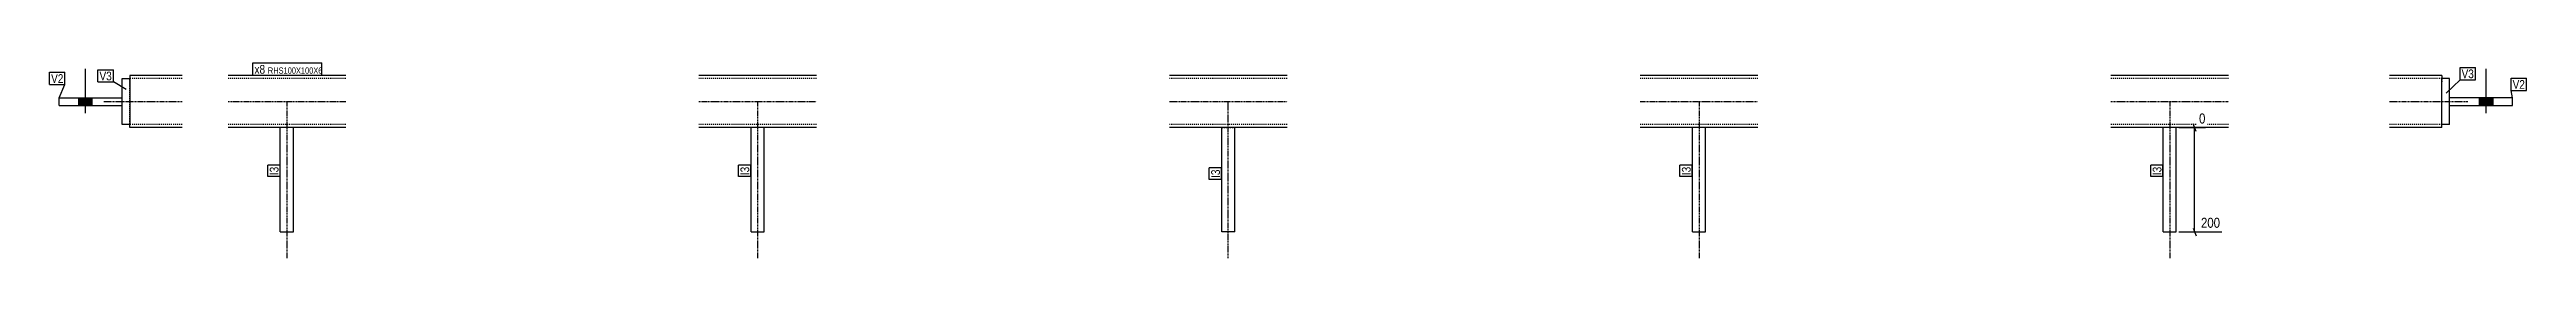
# Model space of a CAD drawing. Header units: millimetres. Extents: x 8 to 16338, y 12 to 475.
# Drawn here: x 11602 to 16338, y 12 to 386 of the extents above; entities that cross this region are included whole.
import ezdxf

# ---------------------------------------------------------------- set-up
doc = ezdxf.new("R2010")
doc.units = ezdxf.units.MM
doc.linetypes.add('DXK_LINE_DOT2', pattern=[3.9198, 1.9599, -1.9599])
doc.linetypes.add('DXK_LINE_DOT3', pattern=[5.9187, 2.979, -0.9799, 0.9799, -0.9799])
for name, color, linetype in [('MÅLSÆTNING', 7, 'Continuous'), ('STÅL', 7, 'Continuous'), ('TEKST', 7, 'Continuous')]:
    doc.layers.add(name, color=color, linetype=linetype)
doc.styles.add('Arial Narrow', font='ARIALN.TTF', dxfattribs={"height": 0.2})

msp = doc.modelspace()

# ---------------------------------------------------------------- hatches: boundary and pattern name
at = {"layer": 'STÅL', "linetype": 'Continuous'}
for points in [[(11657.6, 304.5), (11683.6, 304.5), (11683.6, 319.5), (11657.6, 319.5)], [(11657.6, 304.5), (11683.6, 304.5), (11683.6, 319.5), (11657.6, 319.5)], [(16273.6, 319.5), (16247.6, 319.5), (16247.6, 304.5), (16273.6, 304.5)], [(16273.6, 319.5), (16247.6, 319.5), (16247.6, 304.5), (16273.6, 304.5)]]:
    msp.add_hatch(color=96, dxfattribs=at).paths.add_polyline_path(points)

# ---------------------------------------------------------------- linework, layer by layer
at = {"layer": 'MÅLSÆTNING', "color": 7, "linetype": 'Continuous'}
for p, q in [((15673.1, 262), (15723.7, 262)), ((15706, 254.5), (15700, 269.5)), ((15703, 62), (15703, 262)), ((15673.1, 62), (15755.4, 62)), ((15700, 69.5), (15706, 54.5))]:
    msp.add_line(p, q, dxfattribs=at)
at = {"layer": 'STÅL', "color": 96, "linetype": 'Continuous'}
for p, q in [((11670.6, 289.5), (11670.6, 374.5)), ((11670.6, 289.5), (11670.6, 374.5)), ((16260.6, 289.5), (16260.6, 374.5)), ((16260.6, 289.5), (16260.6, 374.5)), ((11657.6, 304.5), (11657.6, 319.5)), ((11657.6, 304.5), (11657.6, 319.5)), ((11683.6, 304.5), (11683.6, 319.5)), ((11683.6, 304.5), (11683.6, 319.5)), ((16247.6, 304.5), (16247.6, 319.5)), ((16247.6, 304.5), (16247.6, 319.5)), ((16273.6, 304.5), (16273.6, 319.5)), ((16273.6, 304.5), (16273.6, 319.5))]:
    msp.add_line(p, q, dxfattribs=at)
at = {"layer": 'STÅL', "color": 2, "linetype": 'Continuous'}
for p, q in [((11740.6, 268), (11740.6, 356)), ((11740.6, 356), (11755.6, 356)), ((11755.6, 362), (11755.6, 356)), ((11855.6, 362), (11755.6, 362)), ((11755.6, 356), (11755.6, 268)), ((12168.1, 362), (11943.1, 362)), ((13068.1, 362), (12843.1, 362)), ((13968.1, 362), (13743.1, 362)), ((14868.1, 362), (14643.1, 362)), ((15768.1, 362), (15543.1, 362)), ((16175.6, 362), (16075.6, 362)), ((16175.6, 362), (16175.6, 361.1)), ((16175.6, 361.1), (16175.6, 356)), ((16190.6, 356), (16175.6, 356)), ((16175.6, 268), (16175.6, 356)), ((16190.6, 268), (16190.6, 356)), ((11620.6, 304.5), (11620.6, 319.5)), ((11620.6, 319.5), (11740.6, 319.5)), ((11620.6, 304.5), (11740.6, 304.5)), ((11740.6, 304.5), (11740.6, 319.5)), ((16310.6, 319.5), (16190.6, 319.5)), ((16190.6, 304.5), (16190.6, 319.5)), ((16190.6, 304.5), (16310.6, 304.5)), ((16310.6, 304.5), (16310.6, 319.5)), ((11755.6, 268), (11740.6, 268)), ((11755.6, 262.9), (11755.6, 268)), ((11755.6, 262), (11755.6, 262.9)), ((11855.6, 262), (11755.6, 262)), ((12168.1, 262), (11943.1, 262)), ((12043.1, 62), (12043.1, 262)), ((12068.1, 62), (12068.1, 262)), ((13068.1, 262), (12843.1, 262)), ((12943.1, 62), (12943.1, 262)), ((12968.1, 62), (12968.1, 262)), ((13968.1, 262), (13743.1, 262)), ((13843.1, 62), (13843.1, 262)), ((13868.1, 62), (13868.1, 262)), ((14868.1, 262), (14643.1, 262)), ((14743.1, 62), (14743.1, 262)), ((14768.1, 62), (14768.1, 262)), ((15768.1, 262), (15543.1, 262)), ((15643.1, 62), (15643.1, 262)), ((15668.1, 62), (15668.1, 262)), ((16175.6, 262), (16075.6, 262)), ((16190.6, 268), (16175.6, 268)), ((16175.6, 262), (16175.6, 268)), ((12043.1, 62), (12068.1, 62)), ((12943.1, 62), (12968.1, 62)), ((13868.1, 62), (13843.1, 62)), ((14743.1, 62), (14768.1, 62)), ((15643.1, 62), (15668.1, 62))]:
    msp.add_line(p, q, dxfattribs=at)
at = {"layer": 'STÅL', "color": 7, "linetype": 'DXK_LINE_DOT2'}
for p, q in [((11755.6, 362), (11755.6, 361.1)), ((11755.6, 361.1), (11755.6, 358.5)), ((11855.6, 356), (11755.6, 356)), ((11755.6, 274), (11755.6, 356)), ((12168.1, 356), (11943.1, 356)), ((13068.1, 356), (12843.1, 356)), ((13968.1, 356), (13743.1, 356)), ((14868.1, 356), (14643.1, 356)), ((15768.1, 356), (15543.1, 356)), ((16175.6, 356), (16075.6, 356)), ((16175.6, 362), (16175.6, 362)), ((16175.6, 356), (16175.6, 350)), ((16175.6, 268), (16175.6, 350)), ((11755.6, 265.5), (11755.6, 274)), ((11855.6, 268), (11755.6, 268)), ((11755.6, 262), (11755.6, 262)), ((12168.1, 268), (11943.1, 268)), ((12068.1, 262), (12043.1, 262)), ((13068.1, 268), (12843.1, 268)), ((12968.1, 262), (12943.1, 262)), ((13968.1, 268), (13743.1, 268)), ((13843.1, 262), (13868.1, 262)), ((14868.1, 268), (14643.1, 268)), ((14768.1, 262), (14743.1, 262)), ((15768.1, 268), (15543.1, 268)), ((15668.1, 262), (15643.1, 262)), ((16175.6, 268), (16075.6, 268)), ((13866.5, 62), (13866.4, 62))]:
    msp.add_line(p, q, dxfattribs=at)
at = {"layer": 'STÅL', "color": 7, "linetype": 'DXK_LINE_DOT3'}
for p, q in [((11705.6, 312), (11855.6, 312)), ((11943.1, 312), (12168.1, 312)), ((12055.6, 312), (12055.6, 12)), ((12843.1, 312), (13068.1, 312)), ((12955.6, 312), (12955.6, 12)), ((13743.1, 312), (13968.1, 312)), ((13855.6, 12), (13855.6, 312)), ((14643.1, 312), (14868.1, 312)), ((14755.6, 312), (14755.6, 12)), ((15543.1, 312), (15768.1, 312)), ((15655.6, 312), (15655.6, 12)), ((16075.6, 312), (16225.6, 312))]:
    msp.add_line(p, q, dxfattribs=at)

# ---------------------------------------------------------------- wipeouts: each hides what was drawn before it
at = {"color": 0}
msp.add_wipeout([(11628.3, 347.8), (11628.3, 365.3), (11604.9, 365.3), (11604.9, 347.8)], dxfattribs=at).dxf.layer = 'TEKST'

# ---------------------------------------------------------------- next in the draw order: wipeouts: each hides what was drawn before it
at = {"color": 0, "linetype": 'Continuous'}
for points in [[(15727.7, 266), (15727.7, 294), (15707.5, 294), (15707.5, 266)], [(15755.8, 66), (15755.8, 94), (15711.2, 94), (15711.2, 66)]]:
    msp.add_wipeout(points, dxfattribs=at).dxf.layer = 'MÅLSÆTNING'
at = {"color": 0}
for points in [[(12014.1, 365.5), (12014.1, 383), (11993.8, 383), (11993.8, 365.5)], [(11628.3, 347.8), (11628.3, 365.3), (11604.9, 365.3), (11604.9, 347.8)], [(11720.9, 352.7), (11720.9, 370.2), (11697.4, 370.2), (11697.4, 352.7)], [(16236.9, 356.9), (16236.9, 374.4), (16213.5, 374.4), (16213.5, 356.9)], [(16334.5, 336.5), (16334.5, 354), (16311.1, 354), (16311.1, 336.5)], [(12039.6, 187), (12022.1, 187), (12022.1, 171), (12039.6, 171)], [(12939.6, 187), (12922.1, 187), (12922.1, 171), (12939.6, 171)], [(13839.6, 181.7), (13822.1, 181.7), (13822.1, 165.7), (13839.6, 165.7)], [(14739.6, 187), (14722.1, 187), (14722.1, 171), (14739.6, 171)], [(15639.6, 187), (15622.1, 187), (15622.1, 171), (15639.6, 171)]]:
    msp.add_wipeout(points, dxfattribs=at).dxf.layer = 'TEKST'

# ---------------------------------------------------------------- next in the draw order: linework, layer by layer
at = {"layer": 'TEKST', "color": 7, "linetype": 'Continuous'}
for p, q in [((11601.9, 368.3), (11631.3, 368.3)), ((11601.9, 344.8), (11601.9, 368.3)), ((11601.9, 344.8), (11631.3, 344.8)), ((11620.6, 319.5), (11631.3, 344.8)), ((11631.3, 344.8), (11631.3, 368.3))]:
    msp.add_line(p, q, dxfattribs=at)

# ---------------------------------------------------------------- next in the draw order: texts
at = {"layer": 'MÅLSÆTNING', "color": 3, "linetype": 'Continuous', "style": 'Arial Narrow'}
for s, height, p in [('0', 19.1, (15711.5, 270)), ('200', 19.09, (15715.2, 70))]:
    msp.add_text(s, height=height, dxfattribs=at).set_placement(p)
at = {"layer": 'TEKST', "color": 3, "style": 'Arial Narrow'}
msp.add_text('V2', height=16.7, dxfattribs=at).set_placement((11604.9, 347.8))

# ---------------------------------------------------------------- next in the draw order: wipeouts: each hides what was drawn before it
at = {"color": 0}
for points in [[(12014.1, 365.5), (12014.1, 383), (11993.8, 383), (11993.8, 365.5)], [(11720.9, 352.7), (11720.9, 370.2), (11697.4, 370.2), (11697.4, 352.7)], [(16236.9, 356.9), (16236.9, 374.4), (16213.5, 374.4), (16213.5, 356.9)], [(16334.5, 336.5), (16334.5, 354), (16311.1, 354), (16311.1, 336.5)], [(12039.6, 187), (12022.1, 187), (12022.1, 171), (12039.6, 171)], [(12939.6, 187), (12922.1, 187), (12922.1, 171), (12939.6, 171)], [(13839.6, 181.7), (13822.1, 181.7), (13822.1, 165.7), (13839.6, 165.7)], [(14739.6, 187), (14722.1, 187), (14722.1, 171), (14739.6, 171)], [(15639.6, 187), (15622.1, 187), (15622.1, 171), (15639.6, 171)]]:
    msp.add_wipeout(points, dxfattribs=at).dxf.layer = 'TEKST'

# ---------------------------------------------------------------- next in the draw order: linework, layer by layer
at = {"layer": 'TEKST', "color": 7, "linetype": 'Continuous'}
for p, q in [((11990.8, 362.5), (11990.8, 386)), ((11694.4, 373.2), (11723.9, 373.2)), ((11694.4, 349.7), (11694.4, 373.2)), ((11694.4, 349.7), (11723.9, 349.7)), ((11723.9, 349.7), (11723.9, 373.2)), ((11748.2, 335.1), (11723.9, 349.7)), ((16183.9, 328.3), (16210.5, 353.9)), ((16210.5, 377.4), (16239.9, 377.4)), ((16210.5, 353.9), (16210.5, 377.4)), ((16210.5, 353.9), (16239.9, 353.9)), ((16239.9, 353.9), (16239.9, 377.4)), ((16308.1, 357), (16337.5, 357)), ((16308.1, 333.5), (16308.1, 357)), ((16310.6, 319.5), (16308.1, 333.5)), ((16308.1, 333.5), (16337.5, 333.5)), ((16337.5, 333.5), (16337.5, 357)), ((12019.1, 168), (12019.1, 190)), ((12042.6, 190), (12019.1, 190)), ((12042.6, 168), (12042.6, 190)), ((12919.1, 168), (12919.1, 190)), ((12942.6, 190), (12919.1, 190)), ((12942.6, 168), (12942.6, 190)), ((14719.1, 168), (14719.1, 190)), ((14742.6, 190), (14719.1, 190)), ((14742.6, 168), (14742.6, 190)), ((15619.1, 168), (15619.1, 190)), ((15642.6, 190), (15619.1, 190)), ((15642.6, 168), (15642.6, 190)), ((12042.6, 168), (12019.1, 168)), ((12942.6, 168), (12919.1, 168)), ((13819.1, 162.7), (13819.1, 184.7)), ((13842.6, 184.7), (13819.1, 184.7)), ((13842.6, 162.7), (13819.1, 162.7)), ((13842.6, 162.7), (13842.6, 184.7)), ((14742.6, 168), (14719.1, 168)), ((15642.6, 168), (15619.1, 168))]:
    msp.add_line(p, q, dxfattribs=at)

# ---------------------------------------------------------------- next in the draw order: texts
at = {"layer": 'TEKST', "color": 3, "style": 'Arial Narrow'}
for s, p in [('V3', (11697.4, 352.7)), ('V3', (16213.5, 356.9)), ('V2', (16311.1, 336.5))]:
    msp.add_text(s, height=16.7, dxfattribs=at).set_placement(p)
for p in [(12039.6, 171), (12939.6, 171), (13839.6, 165.7), (14739.6, 171), (15639.6, 171)]:
    msp.add_text('I3', height=16.7, rotation=90.0002, dxfattribs=at).set_placement(p)

# ---------------------------------------------------------------- next in the draw order: wipeouts: each hides what was drawn before it
at = {"color": 0}
msp.add_wipeout([(12119.8, 365.5), (12119.8, 378), (12019.3, 378), (12019.3, 365.5)], dxfattribs=at).dxf.layer = 'TEKST'

# ---------------------------------------------------------------- next in the draw order: wipeouts: each hides what was drawn before it
msp.add_wipeout([(12119.8, 365.5), (12119.8, 378), (12019.3, 378), (12019.3, 365.5)], dxfattribs=at).dxf.layer = 'TEKST'

# ---------------------------------------------------------------- next in the draw order: linework, layer by layer
at = {"layer": 'TEKST', "color": 7, "linetype": 'Continuous'}
for p, q in [((11990.8, 386), (12122.8, 386)), ((12122.8, 362.5), (12122.8, 386)), ((11990.8, 362.5), (12122.8, 362.5))]:
    msp.add_line(p, q, dxfattribs=at)

# ---------------------------------------------------------------- next in the draw order: texts
at = {"layer": 'TEKST', "color": 3, "style": 'Arial Narrow'}
for s, height, p in [('x8', 16.7, (11993.8, 365.5)), ('RHS100X100X6', 11.93, (12019.3, 365.5))]:
    msp.add_text(s, height=height, dxfattribs=at).set_placement(p)

doc.saveas('drawing.dxf')
